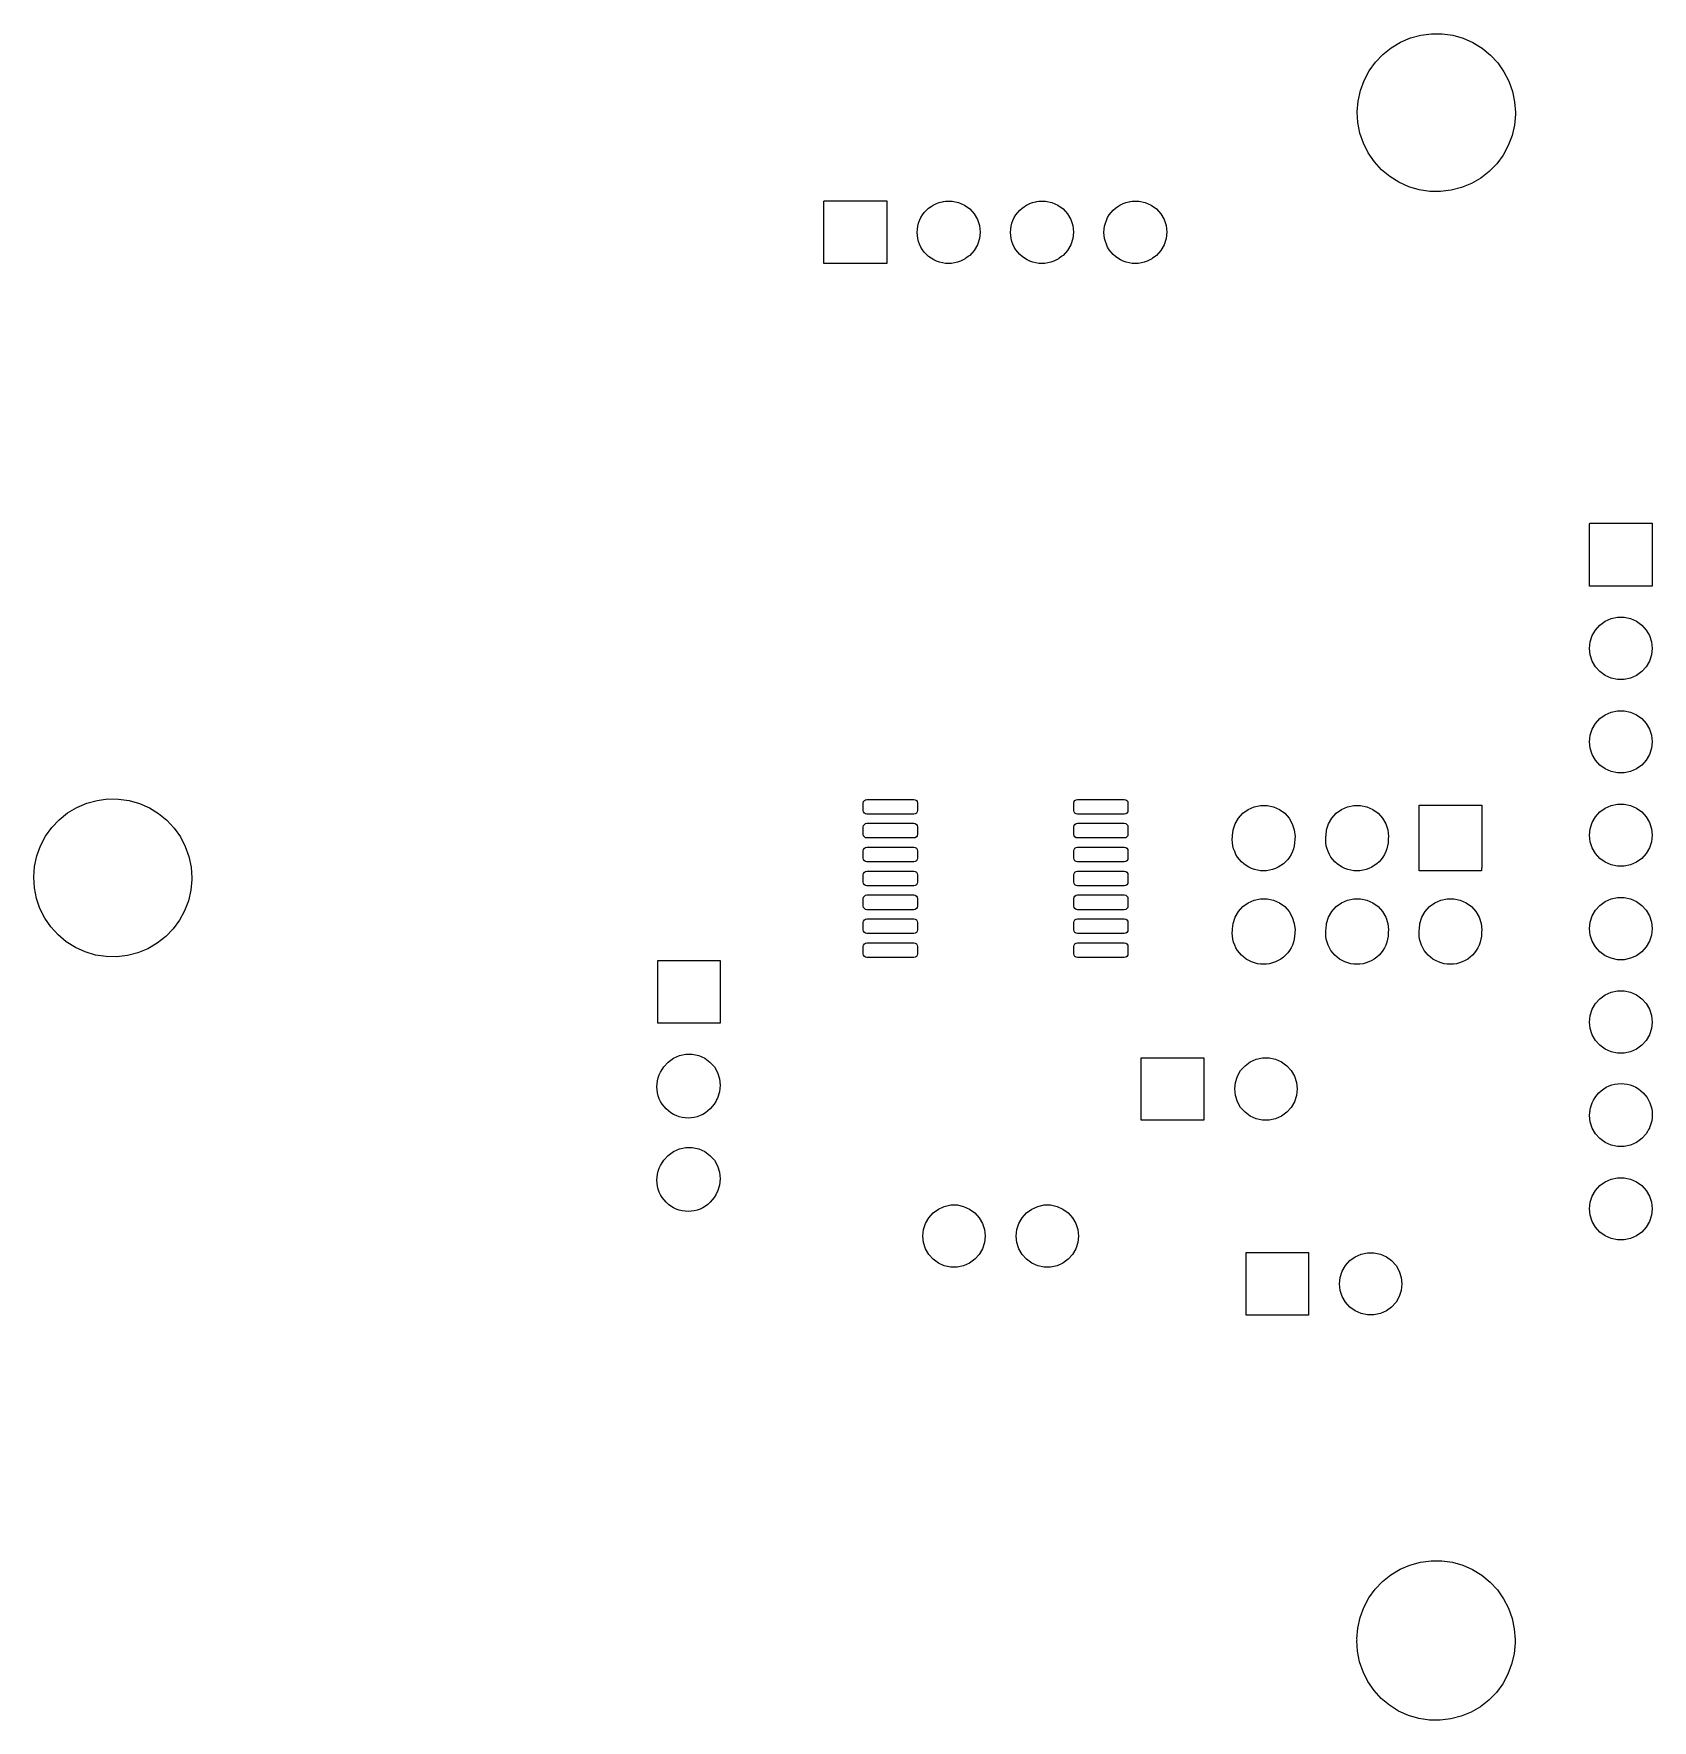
# Model space of a CAD drawing. Extents: x 118.7 to 162.7, y -127.5 to -81.6.
import ezdxf

# ---------------------------------------------------------------- set-up
doc = ezdxf.new("R2010")
doc.units = 0
doc.layers.add('BLACK', color=7, linetype='CONTINUOUS')

msp = doc.modelspace()

# ---------------------------------------------------------------- linework, layer by layer
at = {"layer": 'BLACK', "linetype": 'CONTINUOUS'}
for p, q in [((156.425, -81.6424), (156.715, -81.6042)), ((156.715, -81.6042), (157.007, -81.6058)), ((157.007, -81.6058), (157.297, -81.647)), ((155.395, -82.1674), (155.623, -81.9845)), ((155.623, -81.9845), (155.874, -81.8343)), ((155.874, -81.8343), (156.143, -81.7196)), ((156.143, -81.7196), (156.425, -81.6424)), ((157.297, -81.647), (157.578, -81.7271)), ((157.578, -81.7271), (157.846, -81.8447)), ((157.846, -81.8447), (158.095, -81.9975)), ((158.095, -81.9975), (158.322, -82.1827)), ((155.023, -82.617), (155.193, -82.3795)), ((155.193, -82.3795), (155.395, -82.1674)), ((158.322, -82.1827), (158.521, -82.397)), ((158.521, -82.397), (158.689, -82.6362)), ((154.785, -83.1502), (154.886, -82.8755)), ((154.886, -82.8755), (155.023, -82.617)), ((158.689, -82.6362), (158.823, -82.8961)), ((158.823, -82.8961), (158.921, -83.1718)), ((154.7, -83.7275), (154.723, -83.4359)), ((154.723, -83.4359), (154.785, -83.1502)), ((158.921, -83.1718), (158.98, -83.4582)), ((158.98, -83.4582), (159, -83.75)), ((154.717, -84.0195), (154.7, -83.7275)), ((159, -83.795), (158.974, -84.0863)), ((159, -83.75), (159, -83.795)), ((154.773, -84.3065), (154.717, -84.0195)), ((154.868, -84.5832), (154.773, -84.3065)), ((158.908, -84.3714), (158.805, -84.645)), ((158.974, -84.0863), (158.908, -84.3714)), ((154.999, -84.8444), (154.868, -84.5832)), ((155.165, -85.0855), (154.999, -84.8444)), ((158.805, -84.645), (158.665, -84.902)), ((155.362, -85.3018), (155.165, -85.0855)), ((155.586, -85.4894), (155.362, -85.3018)), ((158.492, -85.1377), (158.289, -85.3478)), ((158.665, -84.902), (158.492, -85.1377)), ((155.834, -85.6448), (155.586, -85.4894)), ((156.101, -85.7652), (155.834, -85.6448)), ((157.806, -85.6758), (157.536, -85.7877)), ((158.058, -85.5282), (157.806, -85.6758)), ((158.289, -85.3478), (158.058, -85.5282)), ((140.19, -87.855), (140.19, -86.155)), ((140.19, -86.155), (140.2, -86.155)), ((140.2, -86.155), (140.2, -86.15)), ((140.2, -86.15), (141.9, -86.15)), ((141.9, -86.15), (141.9, -87.85)), ((143.179, -86.2554), (143.255, -86.2197)), ((143.255, -86.2197), (143.303, -86.2024)), ((143.303, -86.2024), (143.327, -86.1916)), ((143.327, -86.1916), (143.366, -86.1833)), ((143.366, -86.1833), (143.414, -86.1713)), ((143.414, -86.1713), (143.442, -86.1671)), ((143.442, -86.1671), (143.501, -86.1547)), ((143.501, -86.1547), (143.679, -86.1547)), ((143.679, -86.1547), (143.853, -86.1916)), ((143.853, -86.1916), (144.015, -86.2639)), ((145.719, -86.2554), (145.795, -86.2197)), ((145.795, -86.2197), (145.843, -86.2024)), ((145.843, -86.2024), (145.867, -86.1916)), ((145.867, -86.1916), (145.906, -86.1833)), ((145.906, -86.1833), (145.954, -86.1713)), ((145.954, -86.1713), (145.982, -86.1671)), ((145.982, -86.1671), (146.041, -86.1547)), ((146.041, -86.1547), (146.219, -86.1547)), ((146.219, -86.1547), (146.393, -86.1916)), ((146.393, -86.1916), (146.555, -86.2639)), ((148.259, -86.2554), (148.335, -86.2197)), ((148.335, -86.2197), (148.383, -86.2024)), ((148.383, -86.2024), (148.407, -86.1916)), ((148.407, -86.1916), (148.446, -86.1833)), ((148.446, -86.1833), (148.494, -86.1713)), ((148.494, -86.1713), (148.522, -86.1671)), ((148.522, -86.1671), (148.581, -86.1547)), ((148.581, -86.1547), (148.759, -86.1547)), ((148.759, -86.1547), (148.933, -86.1916)), ((148.933, -86.1916), (149.095, -86.2639)), ((156.381, -85.8482), (156.101, -85.7652)), ((156.67, -85.8925), (156.381, -85.8482)), ((156.963, -85.8971), (156.67, -85.8925)), ((157.253, -85.8619), (156.963, -85.8971)), ((157.536, -85.7877), (157.253, -85.8619)), ((142.767, -86.7583), (142.795, -86.6797)), ((142.795, -86.6797), (142.83, -86.6043)), ((142.83, -86.6043), (142.873, -86.5328)), ((142.873, -86.5328), (142.923, -86.4658)), ((142.923, -86.4658), (142.979, -86.404)), ((142.979, -86.404), (143.041, -86.3479)), ((143.041, -86.3479), (143.108, -86.2982)), ((143.108, -86.2982), (143.164, -86.2643)), ((143.164, -86.2643), (143.165, -86.2639)), ((143.165, -86.2637), (143.179, -86.2554)), ((143.165, -86.2639), (143.165, -86.2637)), ((144.015, -86.2639), (144.159, -86.3683)), ((144.159, -86.3683), (144.278, -86.5004)), ((144.278, -86.5004), (144.367, -86.6543)), ((144.367, -86.6543), (144.421, -86.8233)), ((145.307, -86.7583), (145.335, -86.6797)), ((145.335, -86.6797), (145.37, -86.6043)), ((145.37, -86.6043), (145.413, -86.5328)), ((145.413, -86.5328), (145.463, -86.4658)), ((145.463, -86.4658), (145.519, -86.404)), ((145.519, -86.404), (145.581, -86.3479)), ((145.581, -86.3479), (145.648, -86.2982)), ((145.648, -86.2982), (145.704, -86.2643)), ((145.704, -86.2643), (145.705, -86.2639)), ((145.705, -86.2637), (145.719, -86.2554)), ((145.705, -86.2639), (145.705, -86.2637)), ((146.555, -86.2639), (146.699, -86.3683)), ((146.699, -86.3683), (146.818, -86.5004)), ((146.818, -86.5004), (146.907, -86.6543)), ((146.907, -86.6543), (146.961, -86.8233)), ((147.847, -86.7583), (147.875, -86.6797)), ((147.875, -86.6797), (147.91, -86.6043)), ((147.91, -86.6043), (147.953, -86.5328)), ((147.953, -86.5328), (148.003, -86.4658)), ((148.003, -86.4658), (148.059, -86.404)), ((148.059, -86.404), (148.121, -86.3479)), ((148.121, -86.3479), (148.188, -86.2982)), ((148.188, -86.2982), (148.244, -86.2643)), ((148.244, -86.2643), (148.245, -86.2639)), ((148.245, -86.2637), (148.259, -86.2554)), ((148.245, -86.2639), (148.245, -86.2637)), ((149.095, -86.2639), (149.239, -86.3683)), ((149.239, -86.3683), (149.358, -86.5004)), ((149.358, -86.5004), (149.447, -86.6543)), ((149.447, -86.6543), (149.501, -86.8233)), ((142.73, -87.005), (142.734, -86.9217)), ((142.734, -87.0883), (142.73, -87.005)), ((142.734, -86.9217), (142.746, -86.8392)), ((142.746, -87.1708), (142.734, -87.0883)), ((142.746, -86.8392), (142.767, -86.7583)), ((144.421, -86.8233), (144.44, -87)), ((144.44, -87), (144.421, -87.1767)), ((145.27, -87.005), (145.274, -86.9217)), ((145.274, -87.0883), (145.27, -87.005)), ((145.274, -86.9217), (145.286, -86.8392)), ((145.286, -87.1708), (145.274, -87.0883)), ((145.286, -86.8392), (145.307, -86.7583)), ((146.961, -86.8233), (146.98, -87)), ((146.98, -87), (146.961, -87.1767)), ((147.81, -87.005), (147.814, -86.9217)), ((147.814, -87.0883), (147.81, -87.005)), ((147.814, -86.9217), (147.826, -86.8392)), ((147.826, -87.1708), (147.814, -87.0883)), ((147.826, -86.8392), (147.847, -86.7583)), ((149.501, -86.8233), (149.52, -87)), ((149.52, -87), (149.501, -87.1767)), ((142.767, -87.2517), (142.746, -87.1708)), ((142.795, -87.3303), (142.767, -87.2517)), ((142.83, -87.4057), (142.795, -87.3303)), ((142.873, -87.4772), (142.83, -87.4057)), ((142.923, -87.5442), (142.873, -87.4772)), ((142.979, -87.606), (142.923, -87.5442)), ((144.278, -87.4996), (144.159, -87.6317)), ((144.367, -87.3457), (144.278, -87.4996)), ((144.421, -87.1767), (144.367, -87.3457)), ((145.307, -87.2517), (145.286, -87.1708)), ((145.335, -87.3303), (145.307, -87.2517)), ((145.37, -87.4057), (145.335, -87.3303)), ((145.413, -87.4772), (145.37, -87.4057)), ((145.463, -87.5442), (145.413, -87.4772)), ((145.519, -87.606), (145.463, -87.5442)), ((146.818, -87.4996), (146.699, -87.6317)), ((146.907, -87.3457), (146.818, -87.4996)), ((146.961, -87.1767), (146.907, -87.3457)), ((147.847, -87.2517), (147.826, -87.1708)), ((147.875, -87.3303), (147.847, -87.2517)), ((147.91, -87.4057), (147.875, -87.3303)), ((147.953, -87.4772), (147.91, -87.4057)), ((148.003, -87.5442), (147.953, -87.4772)), ((148.059, -87.606), (148.003, -87.5442)), ((149.358, -87.4996), (149.239, -87.6317)), ((149.447, -87.3457), (149.358, -87.4996)), ((149.501, -87.1767), (149.447, -87.3457)), ((141.89, -87.855), (140.19, -87.855)), ((141.9, -87.85), (141.89, -87.85)), ((141.89, -87.85), (141.89, -87.855)), ((143.041, -87.6621), (142.979, -87.606)), ((143.108, -87.7117), (143.041, -87.6621)), ((143.179, -87.7546), (143.108, -87.7117)), ((143.255, -87.7903), (143.179, -87.7546)), ((143.333, -87.8184), (143.255, -87.7903)), ((143.414, -87.8387), (143.333, -87.8184)), ((143.497, -87.8509), (143.414, -87.8387)), ((143.58, -87.855), (143.497, -87.8509)), ((143.663, -87.8509), (143.58, -87.855)), ((143.746, -87.8387), (143.663, -87.8509)), ((143.827, -87.8184), (143.746, -87.8387)), ((143.905, -87.7903), (143.827, -87.8184)), ((143.981, -87.7546), (143.905, -87.7903)), ((144.002, -87.7421), (143.981, -87.7546)), ((144.015, -87.7361), (144.002, -87.7421)), ((144.031, -87.7244), (144.015, -87.7361)), ((144.052, -87.7117), (144.031, -87.7244)), ((144.119, -87.6621), (144.052, -87.7117)), ((144.128, -87.6537), (144.119, -87.6621)), ((144.159, -87.6317), (144.128, -87.6537)), ((145.581, -87.6621), (145.519, -87.606)), ((145.648, -87.7117), (145.581, -87.6621)), ((145.719, -87.7546), (145.648, -87.7117)), ((145.795, -87.7903), (145.719, -87.7546)), ((145.873, -87.8184), (145.795, -87.7903)), ((145.954, -87.8387), (145.873, -87.8184)), ((146.037, -87.8509), (145.954, -87.8387)), ((146.12, -87.855), (146.037, -87.8509)), ((146.203, -87.8509), (146.12, -87.855)), ((146.286, -87.8387), (146.203, -87.8509)), ((146.367, -87.8184), (146.286, -87.8387)), ((146.445, -87.7903), (146.367, -87.8184)), ((146.521, -87.7546), (146.445, -87.7903)), ((146.542, -87.7421), (146.521, -87.7546)), ((146.555, -87.7361), (146.542, -87.7421)), ((146.571, -87.7244), (146.555, -87.7361)), ((146.592, -87.7117), (146.571, -87.7244)), ((146.659, -87.6621), (146.592, -87.7117)), ((146.668, -87.6537), (146.659, -87.6621)), ((146.699, -87.6317), (146.668, -87.6537)), ((148.121, -87.6621), (148.059, -87.606)), ((148.188, -87.7117), (148.121, -87.6621)), ((148.259, -87.7546), (148.188, -87.7117)), ((148.335, -87.7903), (148.259, -87.7546)), ((148.413, -87.8184), (148.335, -87.7903)), ((148.494, -87.8387), (148.413, -87.8184)), ((148.577, -87.8509), (148.494, -87.8387)), ((148.66, -87.855), (148.577, -87.8509)), ((148.743, -87.8509), (148.66, -87.855)), ((148.826, -87.8387), (148.743, -87.8509)), ((148.907, -87.8184), (148.826, -87.8387)), ((148.985, -87.7903), (148.907, -87.8184)), ((149.061, -87.7546), (148.985, -87.7903)), ((149.082, -87.7421), (149.061, -87.7546)), ((149.095, -87.7361), (149.082, -87.7421)), ((149.111, -87.7244), (149.095, -87.7361)), ((149.132, -87.7117), (149.111, -87.7244)), ((149.199, -87.6621), (149.132, -87.7117)), ((149.208, -87.6537), (149.199, -87.6621)), ((149.239, -87.6317), (149.208, -87.6537)), ((161.018, -96.6286), (161.018, -94.9286)), ((161.018, -94.9286), (161.023, -94.9286)), ((161.023, -94.9286), (161.023, -94.9136)), ((161.023, -94.9136), (162.723, -94.9136)), ((162.723, -94.9136), (162.723, -96.6136)), ((162.718, -96.6286), (161.018, -96.6286)), ((162.723, -96.6136), (162.718, -96.6136)), ((162.718, -96.6136), (162.718, -96.6286)), ((161.18, -97.819), (161.299, -97.6869)), ((161.299, -97.6869), (161.443, -97.5824)), ((161.443, -97.5824), (161.605, -97.5102)), ((161.605, -97.5102), (161.779, -97.4732)), ((161.779, -97.4732), (161.957, -97.4732)), ((161.957, -97.4732), (162.131, -97.5102)), ((162.131, -97.5102), (162.293, -97.5824)), ((162.293, -97.5824), (162.437, -97.6869)), ((162.437, -97.6869), (162.556, -97.819)), ((161.018, -98.3186), (161.036, -98.1418)), ((161.036, -98.1418), (161.091, -97.9728)), ((161.091, -97.9728), (161.18, -97.819)), ((162.556, -97.819), (162.644, -97.9728)), ((162.644, -97.9728), (162.699, -98.1418)), ((162.699, -98.1418), (162.718, -98.3186)), ((161.036, -98.4953), (161.018, -98.3186)), ((161.091, -98.6643), (161.036, -98.4953)), ((162.699, -98.4953), (162.644, -98.6643)), ((162.718, -98.3186), (162.699, -98.4953)), ((161.18, -98.8182), (161.091, -98.6643)), ((161.299, -98.9502), (161.18, -98.8182)), ((161.443, -99.0547), (161.299, -98.9502)), ((161.605, -99.127), (161.443, -99.0547)), ((162.293, -99.0547), (162.131, -99.127)), ((162.437, -98.9502), (162.293, -99.0547)), ((162.556, -98.8182), (162.437, -98.9502)), ((162.644, -98.6643), (162.556, -98.8182)), ((161.779, -99.1639), (161.605, -99.127)), ((161.957, -99.1639), (161.779, -99.1639)), ((162.131, -99.127), (161.957, -99.1639)), ((161.091, -100.513), (161.18, -100.359)), ((161.18, -100.359), (161.299, -100.227)), ((161.299, -100.227), (161.443, -100.122)), ((161.443, -100.122), (161.605, -100.05)), ((161.605, -100.05), (161.779, -100.013)), ((161.779, -100.013), (161.957, -100.013)), ((161.957, -100.013), (162.131, -100.05)), ((162.131, -100.05), (162.293, -100.122)), ((162.293, -100.122), (162.437, -100.227)), ((162.437, -100.227), (162.556, -100.359)), ((162.556, -100.359), (162.644, -100.513)), ((161.018, -100.859), (161.036, -100.682)), ((161.036, -101.035), (161.018, -100.859)), ((161.036, -100.682), (161.091, -100.513)), ((162.644, -100.513), (162.699, -100.682)), ((162.699, -100.682), (162.718, -100.859)), ((162.718, -100.859), (162.699, -101.035)), ((161.091, -101.204), (161.036, -101.035)), ((161.18, -101.358), (161.091, -101.204)), ((162.644, -101.204), (162.556, -101.358)), ((162.699, -101.035), (162.644, -101.204)), ((161.299, -101.49), (161.18, -101.358)), ((161.443, -101.595), (161.299, -101.49)), ((161.605, -101.667), (161.443, -101.595)), ((161.779, -101.704), (161.605, -101.667)), ((161.957, -101.704), (161.779, -101.704)), ((162.131, -101.667), (161.957, -101.704)), ((162.293, -101.595), (162.131, -101.667)), ((162.437, -101.49), (162.293, -101.595)), ((162.556, -101.358), (162.437, -101.49)), ((119.623, -102.795), (119.874, -102.644)), ((119.874, -102.644), (120.143, -102.53)), ((120.143, -102.53), (120.425, -102.452)), ((120.425, -102.452), (120.715, -102.414)), ((120.715, -102.414), (121.007, -102.416)), ((121.007, -102.416), (121.297, -102.457)), ((121.297, -102.457), (121.578, -102.537)), ((121.578, -102.537), (121.846, -102.655)), ((121.846, -102.655), (122.095, -102.807)), ((141.262, -102.525), (141.27, -102.487)), ((141.262, -102.725), (141.262, -102.525)), ((141.27, -102.763), (141.262, -102.725)), ((141.27, -102.487), (141.292, -102.454)), ((141.292, -102.454), (141.324, -102.433)), ((141.324, -102.433), (141.362, -102.425)), ((141.362, -102.425), (142.637, -102.425)), ((142.637, -102.425), (142.676, -102.433)), ((142.676, -102.433), (142.708, -102.454)), ((142.708, -102.454), (142.73, -102.487)), ((142.73, -102.487), (142.737, -102.525)), ((142.737, -102.725), (142.73, -102.763)), ((142.737, -102.525), (142.737, -102.725)), ((146.987, -102.525), (146.995, -102.487)), ((146.987, -102.725), (146.987, -102.525)), ((146.995, -102.763), (146.987, -102.725)), ((146.995, -102.487), (147.017, -102.454)), ((147.017, -102.454), (147.049, -102.433)), ((147.049, -102.433), (147.088, -102.425)), ((147.088, -102.425), (148.362, -102.425)), ((148.362, -102.425), (148.401, -102.433)), ((148.401, -102.433), (148.433, -102.454)), ((148.433, -102.454), (148.455, -102.487)), ((148.455, -102.487), (148.463, -102.525)), ((148.463, -102.725), (148.455, -102.763)), ((148.463, -102.525), (148.463, -102.725)), ((151.587, -102.802), (151.731, -102.698)), ((151.731, -102.698), (151.893, -102.626)), ((151.893, -102.626), (152.067, -102.589)), ((152.067, -102.589), (152.245, -102.589)), ((152.245, -102.589), (152.418, -102.626)), ((152.418, -102.626), (152.581, -102.698)), ((152.581, -102.698), (152.725, -102.802)), ((154.127, -102.802), (154.271, -102.698)), ((154.271, -102.698), (154.433, -102.626)), ((154.433, -102.626), (154.607, -102.589)), ((154.607, -102.589), (154.785, -102.589)), ((154.785, -102.589), (154.958, -102.626)), ((154.958, -102.626), (155.121, -102.698)), ((155.121, -102.698), (155.265, -102.802)), ((156.38, -104.37), (156.38, -102.67)), ((156.38, -102.67), (156.386, -102.67)), ((156.386, -102.67), (156.386, -102.584)), ((156.386, -102.584), (158.086, -102.584)), ((158.086, -102.584), (158.086, -104.284)), ((161.299, -102.767), (161.443, -102.662)), ((161.443, -102.662), (161.605, -102.59)), ((161.605, -102.59), (161.779, -102.553)), ((161.779, -102.553), (161.957, -102.553)), ((161.957, -102.553), (162.131, -102.59)), ((162.131, -102.59), (162.293, -102.662)), ((162.293, -102.662), (162.437, -102.767)), ((119.023, -103.427), (119.193, -103.19)), ((119.193, -103.19), (119.395, -102.977)), ((119.395, -102.977), (119.623, -102.795)), ((122.095, -102.807), (122.322, -102.993)), ((122.322, -102.993), (122.521, -103.207)), ((141.262, -103.175), (141.27, -103.137)), ((141.262, -103.375), (141.262, -103.175)), ((141.292, -102.796), (141.27, -102.763)), ((141.27, -103.137), (141.292, -103.104)), ((141.324, -102.817), (141.292, -102.796)), ((141.292, -103.104), (141.324, -103.083)), ((141.362, -102.825), (141.324, -102.817)), ((141.324, -103.083), (141.362, -103.075)), ((142.637, -102.825), (141.362, -102.825)), ((141.362, -103.075), (142.637, -103.075)), ((142.676, -102.817), (142.637, -102.825)), ((142.637, -103.075), (142.676, -103.083)), ((142.708, -102.796), (142.676, -102.817)), ((142.676, -103.083), (142.708, -103.104)), ((142.73, -102.763), (142.708, -102.796)), ((142.708, -103.104), (142.73, -103.137)), ((142.73, -103.137), (142.737, -103.175)), ((142.737, -103.175), (142.737, -103.375)), ((146.987, -103.175), (146.995, -103.137)), ((146.987, -103.375), (146.987, -103.175)), ((147.017, -102.796), (146.995, -102.763)), ((146.995, -103.137), (147.017, -103.104)), ((147.049, -102.817), (147.017, -102.796)), ((147.017, -103.104), (147.049, -103.083)), ((147.088, -102.825), (147.049, -102.817)), ((147.049, -103.083), (147.088, -103.075)), ((148.362, -102.825), (147.088, -102.825)), ((147.088, -103.075), (148.362, -103.075)), ((148.401, -102.817), (148.362, -102.825)), ((148.362, -103.075), (148.401, -103.083)), ((148.433, -102.796), (148.401, -102.817)), ((148.401, -103.083), (148.433, -103.104)), ((148.455, -102.763), (148.433, -102.796)), ((148.433, -103.104), (148.455, -103.137)), ((148.455, -103.137), (148.463, -103.175)), ((148.463, -103.175), (148.463, -103.375)), ((151.324, -103.257), (151.379, -103.088)), ((151.379, -103.088), (151.468, -102.934)), ((151.468, -102.934), (151.587, -102.802)), ((152.725, -102.802), (152.843, -102.934)), ((152.843, -102.934), (152.932, -103.088)), ((152.932, -103.088), (152.987, -103.257)), ((153.864, -103.257), (153.919, -103.088)), ((153.919, -103.088), (154.008, -102.934)), ((154.008, -102.934), (154.127, -102.802)), ((155.265, -102.802), (155.383, -102.934)), ((155.383, -102.934), (155.472, -103.088)), ((155.472, -103.088), (155.527, -103.257)), ((161.036, -103.222), (161.091, -103.053)), ((161.091, -103.053), (161.18, -102.899)), ((161.18, -102.899), (161.299, -102.767)), ((162.437, -102.767), (162.556, -102.899)), ((162.556, -102.899), (162.644, -103.053)), ((162.644, -103.053), (162.699, -103.222)), ((118.886, -103.686), (119.023, -103.427)), ((122.521, -103.207), (122.689, -103.446)), ((122.689, -103.446), (122.823, -103.706)), ((141.27, -103.413), (141.262, -103.375)), ((141.292, -103.446), (141.27, -103.413)), ((141.324, -103.467), (141.292, -103.446)), ((141.362, -103.475), (141.324, -103.467)), ((142.637, -103.475), (141.362, -103.475)), ((142.676, -103.467), (142.637, -103.475)), ((142.708, -103.446), (142.676, -103.467)), ((142.73, -103.413), (142.708, -103.446)), ((142.737, -103.375), (142.73, -103.413)), ((146.995, -103.413), (146.987, -103.375)), ((147.017, -103.446), (146.995, -103.413)), ((147.049, -103.467), (147.017, -103.446)), ((147.088, -103.475), (147.049, -103.467)), ((148.362, -103.475), (147.088, -103.475)), ((148.401, -103.467), (148.362, -103.475)), ((148.433, -103.446), (148.401, -103.467)), ((148.455, -103.413), (148.433, -103.446)), ((148.463, -103.375), (148.455, -103.413)), ((151.3, -103.52), (151.304, -103.437)), ((151.304, -103.603), (151.3, -103.52)), ((151.304, -103.437), (151.309, -103.404)), ((151.316, -103.686), (151.304, -103.603)), ((151.309, -103.404), (151.324, -103.257)), ((152.996, -103.603), (152.984, -103.686)), ((152.987, -103.257), (153.006, -103.434)), ((153, -103.52), (152.996, -103.603)), ((153.006, -103.434), (152.999, -103.499)), ((152.999, -103.499), (153, -103.52)), ((153.84, -103.52), (153.844, -103.437)), ((153.844, -103.603), (153.84, -103.52)), ((153.844, -103.437), (153.849, -103.404)), ((153.856, -103.686), (153.844, -103.603)), ((153.849, -103.404), (153.864, -103.257)), ((155.536, -103.603), (155.524, -103.686)), ((155.527, -103.257), (155.546, -103.434)), ((155.54, -103.52), (155.536, -103.603)), ((155.546, -103.434), (155.539, -103.499)), ((155.539, -103.499), (155.54, -103.52)), ((161.018, -103.399), (161.036, -103.222)), ((161.036, -103.575), (161.018, -103.399)), ((161.091, -103.744), (161.036, -103.575)), ((162.699, -103.575), (162.644, -103.744)), ((162.699, -103.222), (162.718, -103.399)), ((162.718, -103.399), (162.699, -103.575)), ((118.723, -104.246), (118.785, -103.96)), ((118.785, -103.96), (118.886, -103.686)), ((122.823, -103.706), (122.921, -103.982)), ((122.921, -103.982), (122.98, -104.268)), ((141.262, -103.825), (141.27, -103.787)), ((141.262, -104.025), (141.262, -103.825)), ((141.27, -104.063), (141.262, -104.025)), ((141.27, -103.787), (141.292, -103.754)), ((141.292, -104.096), (141.27, -104.063)), ((141.292, -103.754), (141.324, -103.733)), ((141.324, -104.117), (141.292, -104.096)), ((141.324, -103.733), (141.362, -103.725)), ((141.362, -103.725), (142.637, -103.725)), ((142.637, -103.725), (142.676, -103.733)), ((142.676, -103.733), (142.708, -103.754)), ((142.708, -104.096), (142.676, -104.117)), ((142.708, -103.754), (142.73, -103.787)), ((142.73, -104.063), (142.708, -104.096)), ((142.73, -103.787), (142.737, -103.825)), ((142.737, -104.025), (142.73, -104.063)), ((142.737, -103.825), (142.737, -104.025)), ((146.987, -103.825), (146.995, -103.787)), ((146.987, -104.025), (146.987, -103.825)), ((146.995, -104.063), (146.987, -104.025)), ((146.995, -103.787), (147.017, -103.754)), ((147.017, -104.096), (146.995, -104.063)), ((147.017, -103.754), (147.049, -103.733)), ((147.049, -104.117), (147.017, -104.096)), ((147.049, -103.733), (147.088, -103.725)), ((147.088, -103.725), (148.362, -103.725)), ((148.362, -103.725), (148.401, -103.733)), ((148.401, -103.733), (148.433, -103.754)), ((148.433, -104.096), (148.401, -104.117)), ((148.433, -103.754), (148.455, -103.787)), ((148.455, -104.063), (148.433, -104.096)), ((148.455, -103.787), (148.463, -103.825)), ((148.463, -104.025), (148.455, -104.063)), ((148.463, -103.825), (148.463, -104.025)), ((151.337, -103.767), (151.316, -103.686)), ((151.365, -103.845), (151.337, -103.767)), ((151.4, -103.921), (151.365, -103.845)), ((151.443, -103.992), (151.4, -103.921)), ((151.493, -104.059), (151.443, -103.992)), ((151.549, -104.121), (151.493, -104.059)), ((152.807, -104.059), (152.751, -104.121)), ((152.857, -103.992), (152.807, -104.059)), ((152.9, -103.921), (152.857, -103.992)), ((152.935, -103.845), (152.9, -103.921)), ((152.963, -103.767), (152.935, -103.845)), ((152.984, -103.686), (152.963, -103.767)), ((153.877, -103.767), (153.856, -103.686)), ((153.905, -103.845), (153.877, -103.767)), ((153.94, -103.921), (153.905, -103.845)), ((153.983, -103.992), (153.94, -103.921)), ((154.033, -104.059), (153.983, -103.992)), ((154.089, -104.121), (154.033, -104.059)), ((155.347, -104.059), (155.291, -104.121)), ((155.397, -103.992), (155.347, -104.059)), ((155.44, -103.921), (155.397, -103.992)), ((155.475, -103.845), (155.44, -103.921)), ((155.503, -103.767), (155.475, -103.845)), ((155.524, -103.686), (155.503, -103.767)), ((161.18, -103.898), (161.091, -103.744)), ((161.299, -104.03), (161.18, -103.898)), ((161.443, -104.135), (161.299, -104.03)), ((162.437, -104.03), (162.293, -104.135)), ((162.556, -103.898), (162.437, -104.03)), ((162.644, -103.744), (162.556, -103.898)), ((118.7, -104.537), (118.723, -104.246)), ((118.717, -104.829), (118.7, -104.537)), ((122.98, -104.268), (123, -104.56)), ((123, -104.56), (123, -104.605)), ((141.262, -104.475), (141.27, -104.437)), ((141.262, -104.675), (141.262, -104.475)), ((141.27, -104.437), (141.292, -104.404)), ((141.292, -104.404), (141.324, -104.383)), ((141.362, -104.125), (141.324, -104.117)), ((141.324, -104.383), (141.362, -104.375)), ((142.637, -104.125), (141.362, -104.125)), ((141.362, -104.375), (142.637, -104.375)), ((142.676, -104.117), (142.637, -104.125)), ((142.637, -104.375), (142.676, -104.383)), ((142.676, -104.383), (142.708, -104.404)), ((142.708, -104.404), (142.73, -104.437)), ((142.73, -104.437), (142.737, -104.475)), ((142.737, -104.475), (142.737, -104.675)), ((146.987, -104.475), (146.995, -104.437)), ((146.987, -104.675), (146.987, -104.475)), ((146.995, -104.437), (147.017, -104.404)), ((147.017, -104.404), (147.049, -104.383)), ((147.088, -104.125), (147.049, -104.117)), ((147.049, -104.383), (147.088, -104.375)), ((148.362, -104.125), (147.088, -104.125)), ((147.088, -104.375), (148.362, -104.375)), ((148.401, -104.117), (148.362, -104.125)), ((148.362, -104.375), (148.401, -104.383)), ((148.401, -104.383), (148.433, -104.404)), ((148.433, -104.404), (148.455, -104.437)), ((148.455, -104.437), (148.463, -104.475)), ((148.463, -104.475), (148.463, -104.675)), ((151.611, -104.177), (151.549, -104.121)), ((151.678, -104.227), (151.611, -104.177)), ((151.749, -104.27), (151.678, -104.227)), ((151.825, -104.305), (151.749, -104.27)), ((151.903, -104.333), (151.825, -104.305)), ((151.984, -104.354), (151.903, -104.333)), ((152.067, -104.366), (151.984, -104.354)), ((152.15, -104.37), (152.067, -104.366)), ((152.233, -104.366), (152.15, -104.37)), ((152.316, -104.354), (152.233, -104.366)), ((152.397, -104.333), (152.316, -104.354)), ((152.475, -104.305), (152.397, -104.333)), ((152.551, -104.27), (152.475, -104.305)), ((152.622, -104.227), (152.551, -104.27)), ((152.689, -104.177), (152.622, -104.227)), ((152.751, -104.121), (152.689, -104.177)), ((154.151, -104.177), (154.089, -104.121)), ((154.218, -104.227), (154.151, -104.177)), ((154.289, -104.27), (154.218, -104.227)), ((154.365, -104.305), (154.289, -104.27)), ((154.443, -104.333), (154.365, -104.305)), ((154.524, -104.354), (154.443, -104.333)), ((154.607, -104.366), (154.524, -104.354)), ((154.69, -104.37), (154.607, -104.366)), ((154.773, -104.366), (154.69, -104.37)), ((154.856, -104.354), (154.773, -104.366)), ((154.937, -104.333), (154.856, -104.354)), ((155.015, -104.305), (154.937, -104.333)), ((155.091, -104.27), (155.015, -104.305)), ((155.162, -104.227), (155.091, -104.27)), ((155.229, -104.177), (155.162, -104.227)), ((155.291, -104.121), (155.229, -104.177)), ((158.08, -104.37), (156.38, -104.37)), ((158.086, -104.284), (158.08, -104.284)), ((158.08, -104.284), (158.08, -104.37)), ((161.605, -104.207), (161.443, -104.135)), ((161.779, -104.244), (161.605, -104.207)), ((161.957, -104.244), (161.779, -104.244)), ((162.131, -104.207), (161.957, -104.244)), ((162.293, -104.135), (162.131, -104.207)), ((118.773, -105.116), (118.717, -104.829)), ((122.974, -104.896), (122.908, -105.181)), ((123, -104.605), (122.974, -104.896)), ((141.27, -104.713), (141.262, -104.675)), ((141.292, -104.746), (141.27, -104.713)), ((141.324, -104.767), (141.292, -104.746)), ((141.362, -104.775), (141.324, -104.767)), ((141.324, -105.033), (141.362, -105.025)), ((142.637, -104.775), (141.362, -104.775)), ((141.362, -105.025), (142.637, -105.025)), ((142.676, -104.767), (142.637, -104.775)), ((142.637, -105.025), (142.676, -105.033)), ((142.708, -104.746), (142.676, -104.767)), ((142.73, -104.713), (142.708, -104.746)), ((142.737, -104.675), (142.73, -104.713)), ((146.995, -104.713), (146.987, -104.675)), ((147.017, -104.746), (146.995, -104.713)), ((147.049, -104.767), (147.017, -104.746)), ((147.088, -104.775), (147.049, -104.767)), ((147.049, -105.033), (147.088, -105.025)), ((148.362, -104.775), (147.088, -104.775)), ((147.088, -105.025), (148.362, -105.025)), ((148.401, -104.767), (148.362, -104.775)), ((148.362, -105.025), (148.401, -105.033)), ((148.433, -104.746), (148.401, -104.767)), ((148.455, -104.713), (148.433, -104.746)), ((148.463, -104.675), (148.455, -104.713)), ((118.868, -105.393), (118.773, -105.116)), ((118.999, -105.654), (118.868, -105.393)), ((122.805, -105.455), (122.665, -105.712)), ((122.908, -105.181), (122.805, -105.455)), ((141.262, -105.125), (141.27, -105.087)), ((141.262, -105.325), (141.262, -105.125)), ((141.27, -105.363), (141.262, -105.325)), ((141.27, -105.087), (141.292, -105.054)), ((141.292, -105.396), (141.27, -105.363)), ((141.292, -105.054), (141.324, -105.033)), ((141.324, -105.417), (141.292, -105.396)), ((141.362, -105.425), (141.324, -105.417)), ((142.637, -105.425), (141.362, -105.425)), ((142.676, -105.417), (142.637, -105.425)), ((142.676, -105.033), (142.708, -105.054)), ((142.708, -105.396), (142.676, -105.417)), ((142.708, -105.054), (142.73, -105.087)), ((142.73, -105.363), (142.708, -105.396)), ((142.73, -105.087), (142.737, -105.125)), ((142.737, -105.325), (142.73, -105.363)), ((142.737, -105.125), (142.737, -105.325)), ((146.987, -105.125), (146.995, -105.087)), ((146.987, -105.325), (146.987, -105.125)), ((146.995, -105.363), (146.987, -105.325)), ((146.995, -105.087), (147.017, -105.054)), ((147.017, -105.396), (146.995, -105.363)), ((147.017, -105.054), (147.049, -105.033)), ((147.049, -105.417), (147.017, -105.396)), ((147.088, -105.425), (147.049, -105.417)), ((148.362, -105.425), (147.088, -105.425)), ((148.401, -105.417), (148.362, -105.425)), ((148.401, -105.033), (148.433, -105.054)), ((148.433, -105.396), (148.401, -105.417)), ((148.433, -105.054), (148.455, -105.087)), ((148.455, -105.363), (148.433, -105.396)), ((148.455, -105.087), (148.463, -105.125)), ((148.463, -105.325), (148.455, -105.363)), ((148.463, -105.125), (148.463, -105.325)), ((151.379, -105.628), (151.468, -105.474)), ((151.468, -105.474), (151.587, -105.342)), ((151.587, -105.342), (151.731, -105.238)), ((151.731, -105.238), (151.893, -105.166)), ((151.893, -105.166), (152.067, -105.129)), ((152.067, -105.129), (152.245, -105.129)), ((152.245, -105.129), (152.418, -105.166)), ((152.418, -105.166), (152.581, -105.238)), ((152.581, -105.238), (152.725, -105.342)), ((152.725, -105.342), (152.843, -105.474)), ((152.843, -105.474), (152.932, -105.628)), ((153.919, -105.628), (154.008, -105.474)), ((154.008, -105.474), (154.127, -105.342)), ((154.127, -105.342), (154.271, -105.238)), ((154.271, -105.238), (154.433, -105.166)), ((154.433, -105.166), (154.607, -105.129)), ((154.607, -105.129), (154.785, -105.129)), ((154.785, -105.129), (154.958, -105.166)), ((154.958, -105.166), (155.121, -105.238)), ((155.121, -105.238), (155.265, -105.342)), ((155.265, -105.342), (155.383, -105.474)), ((155.383, -105.474), (155.472, -105.628)), ((156.459, -105.628), (156.548, -105.474)), ((156.548, -105.474), (156.667, -105.342)), ((156.667, -105.342), (156.811, -105.238)), ((156.811, -105.238), (156.973, -105.166)), ((156.973, -105.166), (157.147, -105.129)), ((157.147, -105.129), (157.325, -105.129)), ((157.325, -105.129), (157.498, -105.166)), ((157.498, -105.166), (157.661, -105.238)), ((157.661, -105.238), (157.805, -105.342)), ((157.805, -105.342), (157.923, -105.474)), ((157.923, -105.474), (158.012, -105.628)), ((161.091, -105.593), (161.18, -105.439)), ((161.18, -105.439), (161.299, -105.307)), ((161.299, -105.307), (161.443, -105.202)), ((161.443, -105.202), (161.605, -105.13)), ((161.605, -105.13), (161.779, -105.093)), ((161.779, -105.093), (161.957, -105.093)), ((161.957, -105.093), (162.131, -105.13)), ((162.131, -105.13), (162.293, -105.202)), ((162.293, -105.202), (162.437, -105.307)), ((162.437, -105.307), (162.556, -105.439)), ((162.556, -105.439), (162.644, -105.593)), ((119.165, -105.895), (118.999, -105.654)), ((119.362, -106.112), (119.165, -105.895)), ((122.665, -105.712), (122.492, -105.948)), ((141.262, -105.775), (141.27, -105.737)), ((141.262, -105.975), (141.262, -105.775)), ((141.27, -105.737), (141.292, -105.704)), ((141.292, -105.704), (141.324, -105.683)), ((141.324, -105.683), (141.362, -105.675)), ((141.362, -105.675), (142.637, -105.675)), ((142.637, -105.675), (142.676, -105.683)), ((142.676, -105.683), (142.708, -105.704)), ((142.708, -105.704), (142.73, -105.737)), ((142.73, -105.737), (142.737, -105.775)), ((142.737, -105.775), (142.737, -105.975)), ((146.987, -105.775), (146.995, -105.737)), ((146.987, -105.975), (146.987, -105.775)), ((146.995, -105.737), (147.017, -105.704)), ((147.017, -105.704), (147.049, -105.683)), ((147.049, -105.683), (147.088, -105.675)), ((147.088, -105.675), (148.362, -105.675)), ((148.362, -105.675), (148.401, -105.683)), ((148.401, -105.683), (148.433, -105.704)), ((148.433, -105.704), (148.455, -105.737)), ((148.455, -105.737), (148.463, -105.775)), ((148.463, -105.775), (148.463, -105.975)), ((151.309, -105.944), (151.324, -105.797)), ((151.324, -105.797), (151.379, -105.628)), ((152.932, -105.628), (152.987, -105.797)), ((152.987, -105.797), (153.006, -105.974)), ((153.849, -105.944), (153.864, -105.797)), ((153.864, -105.797), (153.919, -105.628)), ((155.472, -105.628), (155.527, -105.797)), ((155.527, -105.797), (155.546, -105.974)), ((156.389, -105.944), (156.404, -105.797)), ((156.404, -105.797), (156.459, -105.628)), ((158.012, -105.628), (158.067, -105.797)), ((158.067, -105.797), (158.086, -105.974)), ((161.018, -105.939), (161.036, -105.762)), ((161.036, -106.115), (161.018, -105.939)), ((161.036, -105.762), (161.091, -105.593)), ((162.644, -105.593), (162.699, -105.762)), ((162.699, -105.762), (162.718, -105.939)), ((162.718, -105.939), (162.699, -106.115)), ((119.586, -106.299), (119.362, -106.112)), ((119.834, -106.455), (119.586, -106.299)), ((122.058, -106.338), (121.806, -106.486)), ((122.289, -106.158), (122.058, -106.338)), ((122.492, -105.948), (122.289, -106.158)), ((141.27, -106.013), (141.262, -105.975)), ((141.262, -106.425), (141.27, -106.387)), ((141.292, -106.046), (141.27, -106.013)), ((141.27, -106.387), (141.292, -106.354)), ((141.324, -106.067), (141.292, -106.046)), ((141.292, -106.354), (141.324, -106.333)), ((141.362, -106.075), (141.324, -106.067)), ((141.324, -106.333), (141.362, -106.325)), ((142.637, -106.075), (141.362, -106.075)), ((141.362, -106.325), (142.637, -106.325)), ((142.676, -106.067), (142.637, -106.075)), ((142.637, -106.325), (142.676, -106.333)), ((142.708, -106.046), (142.676, -106.067)), ((142.676, -106.333), (142.708, -106.354)), ((142.73, -106.013), (142.708, -106.046)), ((142.708, -106.354), (142.73, -106.387)), ((142.737, -105.975), (142.73, -106.013)), ((142.73, -106.387), (142.737, -106.425)), ((146.995, -106.013), (146.987, -105.975)), ((146.987, -106.425), (146.995, -106.387)), ((147.017, -106.046), (146.995, -106.013)), ((146.995, -106.387), (147.017, -106.354)), ((147.049, -106.067), (147.017, -106.046)), ((147.017, -106.354), (147.049, -106.333)), ((147.088, -106.075), (147.049, -106.067)), ((147.049, -106.333), (147.088, -106.325)), ((148.362, -106.075), (147.088, -106.075)), ((147.088, -106.325), (148.362, -106.325)), ((148.401, -106.067), (148.362, -106.075)), ((148.362, -106.325), (148.401, -106.333)), ((148.433, -106.046), (148.401, -106.067)), ((148.401, -106.333), (148.433, -106.354)), ((148.455, -106.013), (148.433, -106.046)), ((148.433, -106.354), (148.455, -106.387)), ((148.463, -105.975), (148.455, -106.013)), ((148.455, -106.387), (148.463, -106.425)), ((151.3, -106.06), (151.304, -105.977)), ((151.304, -106.143), (151.3, -106.06)), ((151.304, -105.977), (151.309, -105.944)), ((151.316, -106.226), (151.304, -106.143)), ((151.337, -106.307), (151.316, -106.226)), ((151.365, -106.385), (151.337, -106.307)), ((151.4, -106.461), (151.365, -106.385)), ((152.935, -106.385), (152.9, -106.461)), ((152.963, -106.307), (152.935, -106.385)), ((152.984, -106.226), (152.963, -106.307)), ((152.996, -106.143), (152.984, -106.226)), ((153, -106.06), (152.996, -106.143)), ((153.006, -105.974), (152.999, -106.039)), ((152.999, -106.039), (153, -106.06)), ((153.84, -106.06), (153.844, -105.977)), ((153.844, -106.143), (153.84, -106.06)), ((153.844, -105.977), (153.849, -105.944)), ((153.856, -106.226), (153.844, -106.143)), ((153.877, -106.307), (153.856, -106.226)), ((153.905, -106.385), (153.877, -106.307)), ((153.94, -106.461), (153.905, -106.385)), ((155.475, -106.385), (155.44, -106.461)), ((155.503, -106.307), (155.475, -106.385)), ((155.524, -106.226), (155.503, -106.307)), ((155.536, -106.143), (155.524, -106.226)), ((155.54, -106.06), (155.536, -106.143)), ((155.546, -105.974), (155.539, -106.039)), ((155.539, -106.039), (155.54, -106.06)), ((156.38, -106.06), (156.384, -105.977)), ((156.384, -106.143), (156.38, -106.06)), ((156.384, -105.977), (156.389, -105.944)), ((156.396, -106.226), (156.384, -106.143)), ((156.417, -106.307), (156.396, -106.226)), ((156.445, -106.385), (156.417, -106.307)), ((156.48, -106.461), (156.445, -106.385)), ((158.015, -106.385), (157.98, -106.461)), ((158.043, -106.307), (158.015, -106.385)), ((158.064, -106.226), (158.043, -106.307)), ((158.076, -106.143), (158.064, -106.226)), ((158.08, -106.06), (158.076, -106.143)), ((158.086, -105.974), (158.079, -106.039)), ((158.079, -106.039), (158.08, -106.06)), ((161.091, -106.284), (161.036, -106.115)), ((161.18, -106.438), (161.091, -106.284)), ((162.644, -106.284), (162.556, -106.438)), ((162.699, -106.115), (162.644, -106.284)), ((120.101, -106.575), (119.834, -106.455)), ((120.381, -106.658), (120.101, -106.575)), ((120.67, -106.702), (120.381, -106.658)), ((120.963, -106.707), (120.67, -106.702)), ((121.253, -106.672), (120.963, -106.707)), ((121.536, -106.598), (121.253, -106.672)), ((121.806, -106.486), (121.536, -106.598)), ((135.674, -108.51), (135.674, -106.81)), ((135.674, -106.81), (137.374, -106.81)), ((137.374, -106.81), (137.374, -108.51)), ((141.262, -106.625), (141.262, -106.425)), ((141.27, -106.663), (141.262, -106.625)), ((141.292, -106.696), (141.27, -106.663)), ((141.324, -106.717), (141.292, -106.696)), ((141.362, -106.725), (141.324, -106.717)), ((142.637, -106.725), (141.362, -106.725)), ((142.676, -106.717), (142.637, -106.725)), ((142.708, -106.696), (142.676, -106.717)), ((142.73, -106.663), (142.708, -106.696)), ((142.737, -106.625), (142.73, -106.663)), ((142.737, -106.425), (142.737, -106.625)), ((146.987, -106.625), (146.987, -106.425)), ((146.995, -106.663), (146.987, -106.625)), ((147.017, -106.696), (146.995, -106.663)), ((147.049, -106.717), (147.017, -106.696)), ((147.088, -106.725), (147.049, -106.717)), ((148.362, -106.725), (147.088, -106.725)), ((148.401, -106.717), (148.362, -106.725)), ((148.433, -106.696), (148.401, -106.717)), ((148.455, -106.663), (148.433, -106.696)), ((148.463, -106.625), (148.455, -106.663)), ((148.463, -106.425), (148.463, -106.625)), ((151.443, -106.532), (151.4, -106.461)), ((151.493, -106.599), (151.443, -106.532)), ((151.549, -106.661), (151.493, -106.599)), ((151.611, -106.717), (151.549, -106.661)), ((151.678, -106.767), (151.611, -106.717)), ((151.749, -106.81), (151.678, -106.767)), ((151.825, -106.845), (151.749, -106.81)), ((151.903, -106.873), (151.825, -106.845)), ((152.475, -106.845), (152.397, -106.873)), ((152.551, -106.81), (152.475, -106.845)), ((152.622, -106.767), (152.551, -106.81)), ((152.689, -106.717), (152.622, -106.767)), ((152.751, -106.661), (152.689, -106.717)), ((152.807, -106.599), (152.751, -106.661)), ((152.857, -106.532), (152.807, -106.599)), ((152.9, -106.461), (152.857, -106.532)), ((153.983, -106.532), (153.94, -106.461)), ((154.033, -106.599), (153.983, -106.532)), ((154.089, -106.661), (154.033, -106.599)), ((154.151, -106.717), (154.089, -106.661)), ((154.218, -106.767), (154.151, -106.717)), ((154.289, -106.81), (154.218, -106.767)), ((154.365, -106.845), (154.289, -106.81)), ((154.443, -106.873), (154.365, -106.845)), ((155.015, -106.845), (154.937, -106.873)), ((155.091, -106.81), (155.015, -106.845)), ((155.162, -106.767), (155.091, -106.81)), ((155.229, -106.717), (155.162, -106.767)), ((155.291, -106.661), (155.229, -106.717)), ((155.347, -106.599), (155.291, -106.661)), ((155.397, -106.532), (155.347, -106.599)), ((155.44, -106.461), (155.397, -106.532)), ((156.523, -106.532), (156.48, -106.461)), ((156.573, -106.599), (156.523, -106.532)), ((156.629, -106.661), (156.573, -106.599)), ((156.691, -106.717), (156.629, -106.661)), ((156.758, -106.767), (156.691, -106.717)), ((156.829, -106.81), (156.758, -106.767)), ((156.905, -106.845), (156.829, -106.81)), ((156.983, -106.873), (156.905, -106.845)), ((157.555, -106.845), (157.477, -106.873)), ((157.631, -106.81), (157.555, -106.845)), ((157.702, -106.767), (157.631, -106.81)), ((157.769, -106.717), (157.702, -106.767)), ((157.831, -106.661), (157.769, -106.717)), ((157.887, -106.599), (157.831, -106.661)), ((157.937, -106.532), (157.887, -106.599)), ((157.98, -106.461), (157.937, -106.532)), ((161.299, -106.57), (161.18, -106.438)), ((161.443, -106.675), (161.299, -106.57)), ((161.605, -106.747), (161.443, -106.675)), ((161.779, -106.784), (161.605, -106.747)), ((161.957, -106.784), (161.779, -106.784)), ((162.131, -106.747), (161.957, -106.784)), ((162.293, -106.675), (162.131, -106.747)), ((162.437, -106.57), (162.293, -106.675)), ((162.556, -106.438), (162.437, -106.57)), ((151.984, -106.894), (151.903, -106.873)), ((152.067, -106.906), (151.984, -106.894)), ((152.15, -106.91), (152.067, -106.906)), ((152.233, -106.906), (152.15, -106.91)), ((152.316, -106.894), (152.233, -106.906)), ((152.397, -106.873), (152.316, -106.894)), ((154.524, -106.894), (154.443, -106.873)), ((154.607, -106.906), (154.524, -106.894)), ((154.69, -106.91), (154.607, -106.906)), ((154.773, -106.906), (154.69, -106.91)), ((154.856, -106.894), (154.773, -106.906)), ((154.937, -106.873), (154.856, -106.894)), ((157.064, -106.894), (156.983, -106.873)), ((157.147, -106.906), (157.064, -106.894)), ((157.23, -106.91), (157.147, -106.906)), ((157.313, -106.906), (157.23, -106.91)), ((157.396, -106.894), (157.313, -106.906)), ((157.477, -106.873), (157.396, -106.894)), ((161.299, -107.847), (161.443, -107.742)), ((161.443, -107.742), (161.605, -107.67)), ((161.605, -107.67), (161.779, -107.633)), ((161.779, -107.633), (161.957, -107.633)), ((161.957, -107.633), (162.131, -107.67)), ((162.131, -107.67), (162.293, -107.742)), ((162.293, -107.742), (162.437, -107.847)), ((161.036, -108.302), (161.091, -108.133)), ((161.091, -108.133), (161.18, -107.979)), ((161.18, -107.979), (161.299, -107.847)), ((162.437, -107.847), (162.556, -107.979)), ((162.556, -107.979), (162.644, -108.133)), ((162.644, -108.133), (162.699, -108.302)), ((137.374, -108.51), (135.674, -108.51)), ((161.018, -108.479), (161.036, -108.302)), ((161.036, -108.655), (161.018, -108.479)), ((161.091, -108.824), (161.036, -108.655)), ((162.699, -108.655), (162.644, -108.824)), ((162.699, -108.302), (162.718, -108.479)), ((162.718, -108.479), (162.699, -108.655)), ((161.18, -108.978), (161.091, -108.824)), ((161.299, -109.11), (161.18, -108.978)), ((161.443, -109.215), (161.299, -109.11)), ((162.437, -109.11), (162.293, -109.215)), ((162.556, -108.978), (162.437, -109.11)), ((162.644, -108.824), (162.556, -108.978)), ((135.837, -109.7), (135.956, -109.568)), ((135.956, -109.568), (136.099, -109.464)), ((136.099, -109.464), (136.262, -109.392)), ((136.262, -109.392), (136.436, -109.355)), ((136.436, -109.355), (136.613, -109.355)), ((136.613, -109.355), (136.787, -109.392)), ((136.787, -109.392), (136.949, -109.464)), ((136.949, -109.464), (137.093, -109.568)), ((137.093, -109.568), (137.212, -109.7)), ((148.825, -111.15), (148.825, -109.45)), ((148.825, -109.45), (150.525, -109.45)), ((150.525, -109.45), (150.525, -111.15)), ((151.646, -109.668), (151.79, -109.564)), ((151.79, -109.564), (151.952, -109.492)), ((151.952, -109.492), (152.126, -109.455)), ((152.126, -109.455), (152.304, -109.455)), ((152.304, -109.455), (152.478, -109.492)), ((152.478, -109.492), (152.64, -109.564)), ((152.64, -109.564), (152.784, -109.668)), ((161.605, -109.287), (161.443, -109.215)), ((161.779, -109.324), (161.605, -109.287)), ((161.957, -109.324), (161.779, -109.324)), ((162.131, -109.287), (161.957, -109.324)), ((162.293, -109.215), (162.131, -109.287)), ((135.666, -110.074), (135.687, -109.993)), ((135.687, -109.993), (135.715, -109.915)), ((135.715, -109.915), (135.75, -109.839)), ((135.75, -109.839), (135.793, -109.768)), ((135.793, -109.768), (135.814, -109.74)), ((135.814, -109.74), (135.837, -109.7)), ((137.212, -109.7), (137.301, -109.854)), ((137.301, -109.854), (137.356, -110.023)), ((137.356, -110.023), (137.374, -110.2)), ((151.384, -110.123), (151.438, -109.954)), ((151.438, -109.954), (151.527, -109.8)), ((151.527, -109.8), (151.646, -109.668)), ((152.784, -109.668), (152.903, -109.8)), ((152.903, -109.8), (152.992, -109.954)), ((152.992, -109.954), (153.046, -110.123)), ((135.65, -110.24), (135.654, -110.157)), ((135.654, -110.323), (135.65, -110.24)), ((135.654, -110.157), (135.666, -110.074)), ((135.666, -110.406), (135.654, -110.323)), ((135.687, -110.487), (135.666, -110.406)), ((135.715, -110.565), (135.687, -110.487)), ((137.356, -110.377), (137.301, -110.546)), ((137.374, -110.2), (137.356, -110.377)), ((151.365, -110.3), (151.384, -110.123)), ((151.384, -110.477), (151.365, -110.3)), ((151.438, -110.646), (151.384, -110.477)), ((153.046, -110.477), (152.992, -110.646)), ((153.046, -110.123), (153.065, -110.3)), ((153.065, -110.3), (153.046, -110.477)), ((161.166, -110.531), (161.216, -110.464)), ((161.216, -110.464), (161.272, -110.403)), ((161.272, -110.403), (161.334, -110.347)), ((161.334, -110.347), (161.401, -110.297)), ((161.401, -110.297), (161.472, -110.254)), ((161.472, -110.254), (161.548, -110.218)), ((161.548, -110.218), (161.626, -110.19)), ((161.626, -110.19), (161.707, -110.17)), ((161.707, -110.17), (161.79, -110.158)), ((161.79, -110.158), (161.873, -110.154)), ((161.873, -110.154), (161.956, -110.158)), ((161.956, -110.158), (162.039, -110.17)), ((162.039, -110.17), (162.12, -110.19)), ((162.12, -110.19), (162.198, -110.218)), ((162.198, -110.218), (162.274, -110.254)), ((162.274, -110.254), (162.345, -110.297)), ((162.345, -110.297), (162.412, -110.347)), ((162.412, -110.347), (162.474, -110.403)), ((162.474, -110.403), (162.53, -110.464)), ((162.53, -110.464), (162.58, -110.531)), ((135.75, -110.641), (135.715, -110.565)), ((135.793, -110.712), (135.75, -110.641)), ((135.843, -110.779), (135.793, -110.712)), ((135.899, -110.841), (135.843, -110.779)), ((135.961, -110.897), (135.899, -110.841)), ((136.028, -110.947), (135.961, -110.897)), ((136.099, -110.99), (136.028, -110.947)), ((136.972, -110.947), (136.901, -110.99)), ((137.039, -110.897), (136.972, -110.947)), ((137.101, -110.841), (137.039, -110.897)), ((137.157, -110.779), (137.101, -110.841)), ((137.207, -110.712), (137.157, -110.779)), ((137.25, -110.641), (137.207, -110.712)), ((137.266, -110.607), (137.25, -110.641)), ((137.301, -110.546), (137.266, -110.607)), ((151.527, -110.8), (151.438, -110.646)), ((151.646, -110.932), (151.527, -110.8)), ((151.79, -111.036), (151.646, -110.932)), ((152.784, -110.932), (152.64, -111.036)), ((152.903, -110.8), (152.784, -110.932)), ((152.992, -110.646), (152.903, -110.8)), ((161.018, -111.019), (161.026, -110.942)), ((161.026, -110.942), (161.027, -110.92)), ((161.027, -110.92), (161.031, -110.891)), ((161.031, -110.891), (161.036, -110.842)), ((161.036, -110.842), (161.044, -110.819)), ((161.044, -110.819), (161.059, -110.757)), ((161.059, -110.757), (161.088, -110.678)), ((161.088, -110.678), (161.123, -110.603)), ((161.123, -110.603), (161.166, -110.531)), ((162.58, -110.531), (162.622, -110.603)), ((162.622, -110.603), (162.658, -110.678)), ((162.658, -110.678), (162.686, -110.757)), ((162.686, -110.757), (162.707, -110.838)), ((162.707, -110.838), (162.719, -110.92)), ((162.719, -110.92), (162.723, -111.004)), ((136.175, -111.025), (136.099, -110.99)), ((136.253, -111.053), (136.175, -111.025)), ((136.334, -111.074), (136.253, -111.053)), ((136.417, -111.086), (136.334, -111.074)), ((136.5, -111.09), (136.417, -111.086)), ((136.583, -111.086), (136.5, -111.09)), ((136.666, -111.074), (136.583, -111.086)), ((136.747, -111.053), (136.666, -111.074)), ((136.825, -111.025), (136.747, -111.053)), ((136.901, -110.99), (136.825, -111.025)), ((150.525, -111.15), (148.825, -111.15)), ((151.952, -111.108), (151.79, -111.036)), ((152.126, -111.145), (151.952, -111.108)), ((152.304, -111.145), (152.126, -111.145)), ((152.478, -111.108), (152.304, -111.145)), ((152.64, -111.036), (152.478, -111.108)), ((161.036, -111.195), (161.018, -111.019)), ((161.091, -111.364), (161.036, -111.195)), ((161.18, -111.518), (161.091, -111.364)), ((162.622, -111.404), (162.59, -111.458)), ((162.628, -111.393), (162.622, -111.404)), ((162.644, -111.364), (162.628, -111.393)), ((162.651, -111.344), (162.644, -111.364)), ((162.658, -111.329), (162.651, -111.344)), ((162.686, -111.25), (162.658, -111.329)), ((162.707, -111.169), (162.686, -111.25)), ((162.719, -111.087), (162.707, -111.169)), ((162.723, -111.004), (162.719, -111.087)), ((136.262, -111.932), (136.436, -111.895)), ((136.436, -111.895), (136.613, -111.895)), ((136.613, -111.895), (136.787, -111.932)), ((161.299, -111.65), (161.18, -111.518)), ((161.443, -111.755), (161.299, -111.65)), ((161.605, -111.827), (161.443, -111.755)), ((161.779, -111.864), (161.605, -111.827)), ((161.957, -111.864), (161.779, -111.864)), ((162.131, -111.827), (161.957, -111.864)), ((162.293, -111.755), (162.131, -111.827)), ((162.437, -111.65), (162.293, -111.755)), ((162.556, -111.518), (162.437, -111.65)), ((162.59, -111.458), (162.556, -111.518)), ((135.75, -112.379), (135.793, -112.308)), ((135.793, -112.308), (135.814, -112.28)), ((135.814, -112.28), (135.837, -112.24)), ((135.837, -112.24), (135.956, -112.108)), ((135.956, -112.108), (136.099, -112.004)), ((136.099, -112.004), (136.262, -111.932)), ((136.787, -111.932), (136.949, -112.004)), ((136.949, -112.004), (137.093, -112.108)), ((137.093, -112.108), (137.212, -112.24)), ((137.212, -112.24), (137.301, -112.394)), ((135.65, -112.78), (135.654, -112.697)), ((135.654, -112.863), (135.65, -112.78)), ((135.654, -112.697), (135.666, -112.614)), ((135.666, -112.614), (135.687, -112.533)), ((135.687, -112.533), (135.715, -112.455)), ((135.715, -112.455), (135.75, -112.379)), ((137.301, -112.394), (137.356, -112.563)), ((137.356, -112.563), (137.374, -112.74)), ((137.374, -112.74), (137.356, -112.917)), ((161.299, -112.927), (161.443, -112.822)), ((161.443, -112.822), (161.605, -112.75)), ((161.605, -112.75), (161.779, -112.713)), ((161.779, -112.713), (161.957, -112.713)), ((161.957, -112.713), (162.131, -112.75)), ((162.131, -112.75), (162.293, -112.822)), ((162.293, -112.822), (162.437, -112.927)), ((135.666, -112.946), (135.654, -112.863)), ((135.687, -113.027), (135.666, -112.946)), ((135.715, -113.105), (135.687, -113.027)), ((135.75, -113.181), (135.715, -113.105)), ((135.793, -113.252), (135.75, -113.181)), ((135.843, -113.319), (135.793, -113.252)), ((137.207, -113.252), (137.157, -113.319)), ((137.25, -113.181), (137.207, -113.252)), ((137.266, -113.147), (137.25, -113.181)), ((137.301, -113.086), (137.266, -113.147)), ((137.356, -112.917), (137.301, -113.086)), ((161.036, -113.382), (161.091, -113.213)), ((161.091, -113.213), (161.18, -113.059)), ((161.18, -113.059), (161.299, -112.927)), ((162.437, -112.927), (162.556, -113.059)), ((162.556, -113.059), (162.644, -113.213)), ((162.644, -113.213), (162.699, -113.382)), ((135.899, -113.381), (135.843, -113.319)), ((135.961, -113.437), (135.899, -113.381)), ((136.028, -113.487), (135.961, -113.437)), ((136.099, -113.53), (136.028, -113.487)), ((136.175, -113.565), (136.099, -113.53)), ((136.253, -113.593), (136.175, -113.565)), ((136.334, -113.614), (136.253, -113.593)), ((136.417, -113.626), (136.334, -113.614)), ((136.5, -113.63), (136.417, -113.626)), ((136.583, -113.626), (136.5, -113.63)), ((136.666, -113.614), (136.583, -113.626)), ((136.747, -113.593), (136.666, -113.614)), ((136.825, -113.565), (136.747, -113.593)), ((136.901, -113.53), (136.825, -113.565)), ((136.972, -113.487), (136.901, -113.53)), ((137.039, -113.437), (136.972, -113.487)), ((137.101, -113.381), (137.039, -113.437)), ((137.157, -113.319), (137.101, -113.381)), ((143.042, -113.8), (143.161, -113.668)), ((143.161, -113.668), (143.305, -113.564)), ((143.305, -113.564), (143.467, -113.492)), ((143.467, -113.492), (143.641, -113.455)), ((143.641, -113.455), (143.819, -113.455)), ((143.819, -113.455), (143.993, -113.492)), ((143.993, -113.492), (144.155, -113.564)), ((144.155, -113.564), (144.299, -113.668)), ((144.299, -113.668), (144.418, -113.8)), ((145.582, -113.8), (145.701, -113.668)), ((145.701, -113.668), (145.845, -113.564)), ((145.845, -113.564), (146.007, -113.492)), ((146.007, -113.492), (146.181, -113.455)), ((146.181, -113.455), (146.359, -113.455)), ((146.359, -113.455), (146.533, -113.492)), ((146.533, -113.492), (146.695, -113.564)), ((146.695, -113.564), (146.839, -113.668)), ((146.839, -113.668), (146.958, -113.8)), ((161.018, -113.559), (161.036, -113.382)), ((161.036, -113.735), (161.018, -113.559)), ((161.091, -113.904), (161.036, -113.735)), ((162.699, -113.735), (162.644, -113.904)), ((162.699, -113.382), (162.718, -113.559)), ((162.718, -113.559), (162.699, -113.735)), ((142.88, -114.3), (142.899, -114.123)), ((142.899, -114.123), (142.953, -113.954)), ((142.953, -113.954), (143.042, -113.8)), ((144.418, -113.8), (144.507, -113.954)), ((144.507, -113.954), (144.561, -114.123)), ((144.561, -114.123), (144.58, -114.3)), ((145.42, -114.3), (145.439, -114.123)), ((145.439, -114.123), (145.493, -113.954)), ((145.493, -113.954), (145.582, -113.8)), ((146.958, -113.8), (147.047, -113.954)), ((147.047, -113.954), (147.101, -114.123)), ((147.101, -114.123), (147.12, -114.3)), ((161.18, -114.058), (161.091, -113.904)), ((161.299, -114.19), (161.18, -114.058)), ((161.443, -114.295), (161.299, -114.19)), ((162.437, -114.19), (162.293, -114.295)), ((162.556, -114.058), (162.437, -114.19)), ((162.644, -113.904), (162.556, -114.058)), ((142.899, -114.477), (142.88, -114.3)), ((142.953, -114.646), (142.899, -114.477)), ((143.042, -114.8), (142.953, -114.646)), ((144.507, -114.646), (144.418, -114.8)), ((144.561, -114.477), (144.507, -114.646)), ((144.58, -114.3), (144.561, -114.477)), ((145.439, -114.477), (145.42, -114.3)), ((145.493, -114.646), (145.439, -114.477)), ((145.582, -114.8), (145.493, -114.646)), ((147.047, -114.646), (146.958, -114.8)), ((147.101, -114.477), (147.047, -114.646)), ((147.12, -114.3), (147.101, -114.477)), ((161.605, -114.367), (161.443, -114.295)), ((161.779, -114.404), (161.605, -114.367)), ((161.957, -114.404), (161.779, -114.404)), ((162.131, -114.367), (161.957, -114.404)), ((162.293, -114.295), (162.131, -114.367)), ((143.161, -114.932), (143.042, -114.8)), ((143.305, -115.036), (143.161, -114.932)), ((143.467, -115.108), (143.305, -115.036)), ((143.641, -115.145), (143.467, -115.108)), ((143.993, -115.108), (143.819, -115.145)), ((144.155, -115.036), (143.993, -115.108)), ((144.299, -114.932), (144.155, -115.036)), ((144.418, -114.8), (144.299, -114.932)), ((145.701, -114.932), (145.582, -114.8)), ((145.845, -115.036), (145.701, -114.932)), ((146.007, -115.108), (145.845, -115.036)), ((146.181, -115.145), (146.007, -115.108)), ((146.533, -115.108), (146.359, -115.145)), ((146.695, -115.036), (146.533, -115.108)), ((146.839, -114.932), (146.695, -115.036)), ((146.958, -114.8), (146.839, -114.932)), ((151.675, -116.45), (151.675, -114.75)), ((151.675, -114.75), (153.375, -114.75)), ((153.375, -114.75), (153.375, -116.45)), ((154.288, -115.254), (154.377, -115.1)), ((154.377, -115.1), (154.496, -114.968)), ((154.496, -114.968), (154.64, -114.864)), ((154.64, -114.864), (154.802, -114.792)), ((154.802, -114.792), (154.976, -114.755)), ((154.976, -114.755), (155.154, -114.755)), ((155.154, -114.755), (155.328, -114.792)), ((155.328, -114.792), (155.49, -114.864)), ((155.49, -114.864), (155.634, -114.968)), ((155.634, -114.968), (155.753, -115.1)), ((155.753, -115.1), (155.842, -115.254)), ((143.819, -115.145), (143.641, -115.145)), ((146.359, -115.145), (146.181, -115.145)), ((154.215, -115.6), (154.234, -115.423)), ((154.234, -115.423), (154.288, -115.254)), ((155.842, -115.254), (155.896, -115.423)), ((155.896, -115.423), (155.915, -115.6)), ((154.234, -115.777), (154.215, -115.6)), ((154.288, -115.946), (154.234, -115.777)), ((154.377, -116.1), (154.288, -115.946)), ((155.842, -115.946), (155.753, -116.1)), ((155.896, -115.777), (155.842, -115.946)), ((155.915, -115.6), (155.896, -115.777)), ((153.375, -116.45), (151.675, -116.45)), ((154.496, -116.232), (154.377, -116.1)), ((154.64, -116.336), (154.496, -116.232)), ((154.802, -116.408), (154.64, -116.336)), ((154.976, -116.445), (154.802, -116.408)), ((155.154, -116.445), (154.976, -116.445)), ((155.328, -116.408), (155.154, -116.445)), ((155.49, -116.336), (155.328, -116.408)), ((155.634, -116.232), (155.49, -116.336)), ((155.753, -116.1), (155.634, -116.232)), ((155.613, -123.51), (155.864, -123.359)), ((155.864, -123.359), (156.133, -123.245)), ((156.133, -123.245), (156.415, -123.167)), ((156.415, -123.167), (156.705, -123.129)), ((156.705, -123.129), (156.997, -123.131)), ((156.997, -123.131), (157.287, -123.172)), ((157.287, -123.172), (157.568, -123.252)), ((157.568, -123.252), (157.836, -123.37)), ((157.836, -123.37), (158.085, -123.522)), ((155.183, -123.905), (155.385, -123.692)), ((155.385, -123.692), (155.613, -123.51)), ((158.085, -123.522), (158.312, -123.708)), ((158.312, -123.708), (158.511, -123.922)), ((154.876, -124.401), (155.013, -124.142)), ((155.013, -124.142), (155.183, -123.905)), ((158.511, -123.922), (158.679, -124.161)), ((158.679, -124.161), (158.813, -124.421)), ((154.713, -124.961), (154.775, -124.675)), ((154.775, -124.675), (154.876, -124.401)), ((158.813, -124.421), (158.911, -124.697)), ((158.911, -124.697), (158.97, -124.983)), ((154.69, -125.252), (154.713, -124.961)), ((158.97, -124.983), (158.99, -125.275)), ((154.692, -125.278), (154.69, -125.252)), ((154.69, -125.297), (154.692, -125.278)), ((154.707, -125.589), (154.69, -125.297)), ((154.763, -125.876), (154.707, -125.589)), ((158.964, -125.656), (158.898, -125.941)), ((158.99, -125.365), (158.964, -125.656)), ((158.99, -125.275), (158.99, -125.314)), ((158.99, -125.314), (158.99, -125.32)), ((158.99, -125.32), (158.99, -125.365)), ((154.858, -126.153), (154.763, -125.876)), ((158.898, -125.941), (158.795, -126.215)), ((154.989, -126.414), (154.858, -126.153)), ((155.155, -126.655), (154.989, -126.414)), ((158.655, -126.472), (158.482, -126.708)), ((158.795, -126.215), (158.655, -126.472)), ((155.352, -126.872), (155.155, -126.655)), ((155.576, -127.059), (155.352, -126.872)), ((158.279, -126.918), (158.048, -127.098)), ((158.482, -126.708), (158.279, -126.918)), ((155.824, -127.215), (155.576, -127.059)), ((156.091, -127.335), (155.824, -127.215)), ((156.371, -127.418), (156.091, -127.335)), ((156.66, -127.462), (156.371, -127.418)), ((156.953, -127.467), (156.66, -127.462)), ((157.243, -127.432), (156.953, -127.467)), ((157.526, -127.358), (157.243, -127.432)), ((157.796, -127.246), (157.526, -127.358)), ((158.048, -127.098), (157.796, -127.246))]:
    msp.add_line(p, q, dxfattribs=at)

doc.saveas('drawing.dxf')
